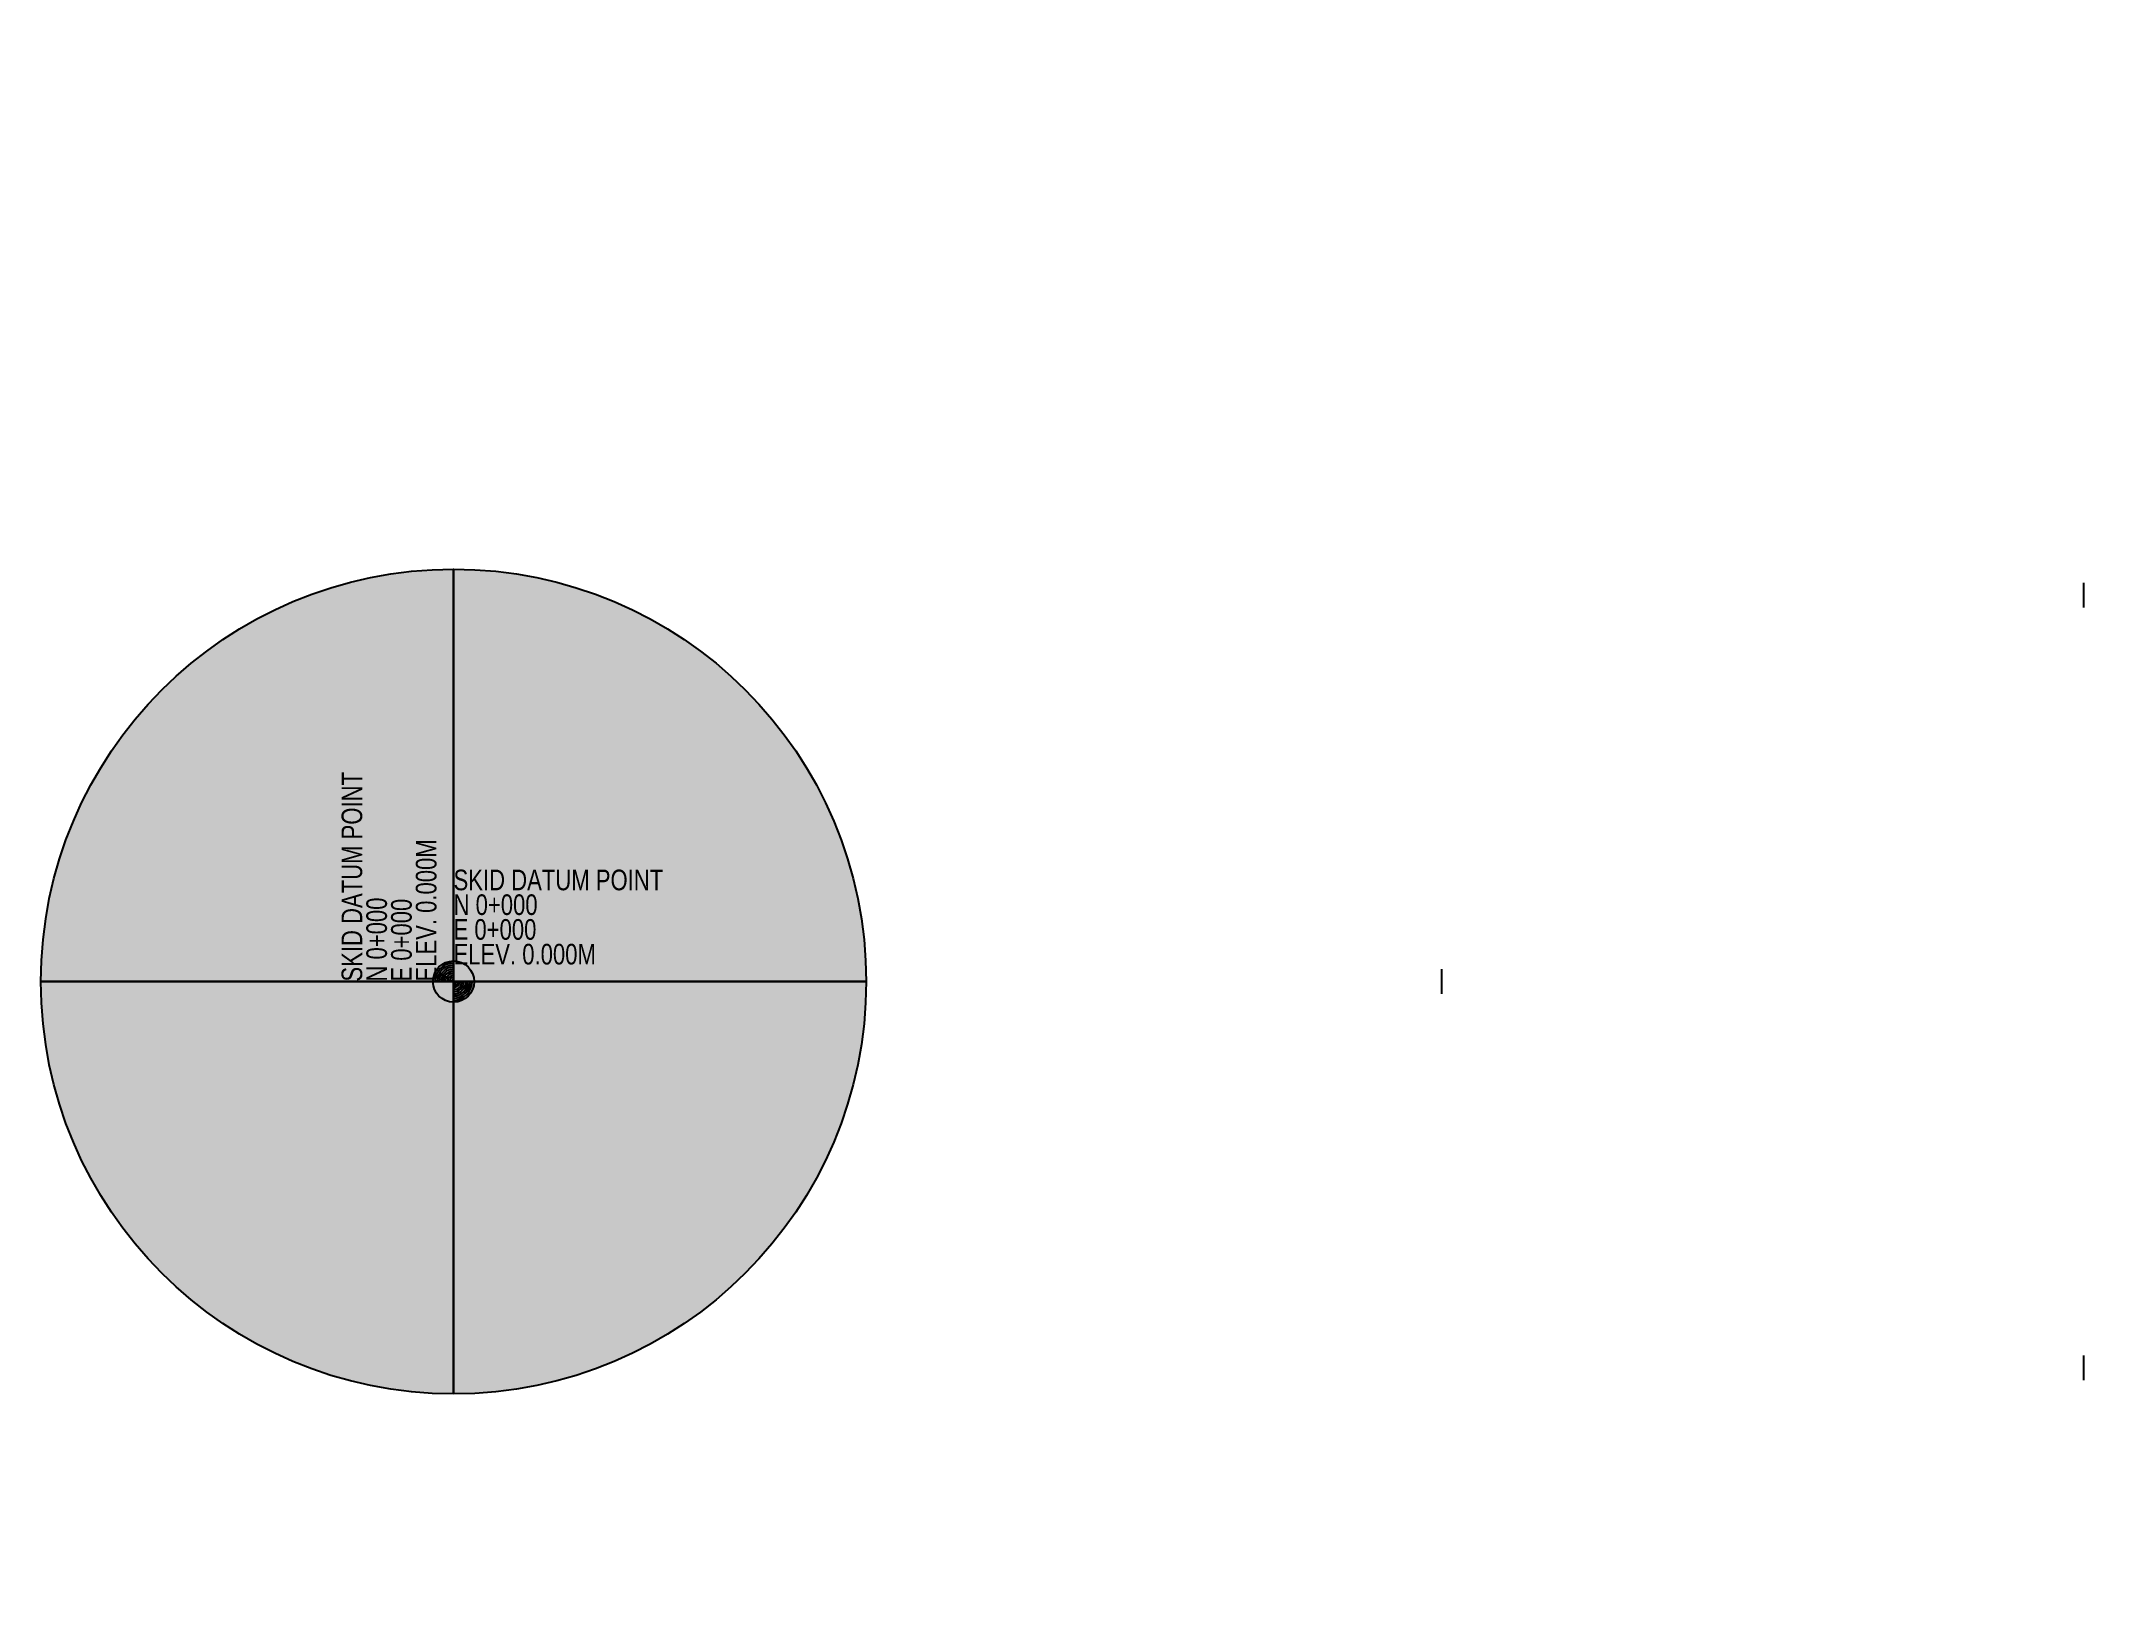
# Model space of a CAD drawing. Extents: x -426 to 7110, y -426 to 2826.
# Drawn here: x -50 to 198.1, y -76.2 to 114 of the extents above; entities that cross this region are included whole.
import ezdxf
from ezdxf.enums import TextEntityAlignment as Align

# ---------------------------------------------------------------- set-up
doc = ezdxf.new("R2010")
doc.units = 0
doc.header["$LTSCALE"] = 10
doc.header["$MEASUREMENT"] = 0
doc.layers.get('Defpoints').update_dxf_attribs({"color": 9})
for name, color, linetype in [('DATUM', 5, 'Continuous'), ('EQ INST-9', 9, 'Continuous'), ('TEXT1', 7, 'Continuous')]:
    doc.layers.add(name, color=color, linetype=linetype)
doc.styles.add('Scovan Standard', font='Franklin%20Gothic%20Medium%20Cond%20Regular.ttf', dxfattribs={"height": 2.5})
doc.styles.get("Standard").update_dxf_attribs({"font": 'Franklin%20Gothic%20Medium%20Cond%20Regular.ttf'})

msp = doc.modelspace()

# ---------------------------------------------------------------- texts
at = {"layer": 'Defpoints', "extrusion": (1, -3.67394e-16, -5.66554e-16), "char_height": 0.508, "attachment_point": 3, "text_direction": (0, 1, 0)}
for insert in [(76.2, 114.06, 147.2), (76.2, 114.06, 2587.2)]:
    msp.add_mtext_dynamic_manual_height_columns('\\A1;UNISTRUT P1000\\P1 5/8" x  1 5/8"\\P12 GAUGE', width=5.2694, gutter_width=1.25, heights=[0], dxfattribs=dict(at, insert=insert))
at = {"layer": 'Defpoints', "extrusion": (-7.50251e-16, -1, 1.83697e-16), "char_height": 0.508, "attachment_point": 3, "text_direction": (0, 0, -1)}
for insert in [(81.25, -76.2, 577.17), (81.25, -76.2, 726.39)]:
    msp.add_mtext_dynamic_manual_height_columns('\\A1;UNISTRUT P1000\\P1 5/8" x  1 5/8"\\P12 GAUGE', width=5.2694, gutter_width=1.25, heights=[0], dxfattribs=dict(at, insert=insert))

# ---------------------------------------------------------------- blocks, each defined once
blk = doc.blocks.new('skid_datum')
h = blk.add_hatch(color=2)
h.dxf.hatch_style = 1
h.paths.add_polyline_path([(50, 0), (0, 0), (0, -50, 0.414214)])
h.paths.add_polyline_path([(0, 50, 0.414214), (-50, 0), (0, 0)])
at = {"extrusion": (-6.12323e-17, 1, 3.7494e-33)}
h = blk.add_hatch(color=2, dxfattribs=at)
h.dxf.hatch_style = 1
h.paths.add_polyline_path([(0, 50), (0, 0), (50, 0, 0.414214)])
h.paths.add_polyline_path([(-50, 0, 0.414214), (0, -50), (0, 0)])
at = {"layer": 'DATUM'}
for p, q in [((0, -50), (0, 50)), ((-50, 0), (50, 0))]:
    blk.add_line(p, q, dxfattribs=at)
at = {"layer": 'DATUM', "extrusion": (0, 1, 6.12323e-17)}
for p, q in [((-50, 0), (50, 0)), ((0, 0, 50), (0, 0, -50))]:
    blk.add_line(p, q, dxfattribs=at)
at = {"layer": 'DATUM'}
blk.add_circle((0, 0), 50, dxfattribs=at)
at = {"layer": 'DATUM', "extrusion": (-6.12323e-17, 1, 3.7494e-33)}
blk.add_circle((0, 0), 50, dxfattribs=at)
at = {"layer": 'TEXT1', "style": 'Scovan Standard', "width": 0.8, "flags": 8}
for tag, p in [('NAME', (0, 12.32)), ('NORTHING', (0, 9.32)), ('EASTING', (0, 6.32))]:
    blk.add_attdef(tag, text='', height=2.5, dxfattribs=at).set_placement(p, align=Align.MIDDLE_LEFT)
blk.add_attdef('ELEVATION', (0, 2.07), '', height=2.5, dxfattribs=at)
blk = doc.blocks.new('g-datum')
for p, q in [((0, 2.5), (0, -2.5)), ((-2.5, 0), (2.5, 0))]:
    blk.add_line(p, q)
blk.add_circle((0, 0), 2.5)
for radius, start, end in [(2.25, 90, 180), (2, 90, 180), (1.75, 90, 180), (1.5, 90, 180), (1.25, 90, 180), (1, 90, 180), (0.75, 90, 180), (0.5, 90, 180), (0.25, 90, 180), (2.25, 270, 0), (2, 270, 0), (1.75, 270, 0), (1.5, 270, 0), (1.25, 270, 0), (1, 270, 0), (0.75, 270, 0), (0.5, 270, 360), (0.25, 270, 360)]:
    blk.add_arc((0, 0), radius, start, end)
blk = doc.blocks.new('G02-1-PRDXXXX-E-MEQP-01-P01-03 (OPTION 9)')
at = {"layer": 'Defpoints'}
blk.add_blockref('g-datum', (0, 0), dxfattribs=at)
blk = doc.blocks.new('M3-CrouseHinds_EDSxx2')
at = {"layer": 'Defpoints', "extrusion": (0, -1, 0)}
for p, q in [((-1.5, 0), (1.5, 0)), ((-1.5, 0), (1.5, 0)), ((0, 0, -1.5), (0, 0, 1.5)), ((-48.33, -77.79), (-45.33, -77.79)), ((-48.33, -77.79), (-45.33, -77.79)), ((-46.83, -77.79, -1.5), (-46.83, -77.79, 1.5)), ((45.33, -77.79), (48.33, -77.79)), ((45.33, -77.79), (48.33, -77.79)), ((46.83, -77.79, -1.5), (46.83, -77.79, 1.5))]:
    blk.add_line(p, q, dxfattribs=at)
for tag, p in [('MANUFACTURER', (87.31, -120.37, 5.56)), ('TYPE', (87.31, -124.92, 5.56))]:
    blk.add_attdef(tag, text='', height=2.5, dxfattribs=at).set_placement(p, align=Align.BOTTOM_RIGHT)
blk = doc.blocks.new('M3-CrouseHinds_CPS152R')
at = {"layer": 'Defpoints', "extrusion": (0, -1, 0)}
for p, q in [((-1.5, 0), (1.5, 0)), ((0, 0, -1.5), (0, 0, 1.5))]:
    blk.add_line(p, q, dxfattribs=at)
for tag, p in [('MANUFACTURER', (44.45, -124.83, 0.51)), ('TYPE', (44.45, -129.38, 0.51))]:
    blk.add_attdef(tag, text='', height=2.5, dxfattribs=at).set_placement(p, align=Align.BOTTOM_RIGHT)
blk = doc.blocks.new('M3-CrouseHinds_GFS1')
at = {"layer": 'Defpoints', "extrusion": (0, -1, 0)}
for p, q in [((-1.5, 0), (1.5, 0)), ((0, 0, -1.5), (0, 0, 1.5))]:
    blk.add_line(p, q, dxfattribs=at)
for tag, p in [('MANUFACTURER', (44.45, -124.83, 0.51)), ('TYPE', (44.45, -129.38, 0.51))]:
    blk.add_attdef(tag, text='', height=2.5, dxfattribs=at).set_placement(p, align=Align.BOTTOM_RIGHT)
blk = doc.blocks.new('M3-CrouseHinds_CPS152R&GFS1')
ref = blk.add_blockref('M3-CrouseHinds_EDSxx2', (0, 0))
ref.add_attrib('MANUFACTURER', 'Crouse-Hinds', dxfattribs={"layer": 'Defpoints', "extrusion": (0, -1, 0), "height": 2.5}).set_placement((87.31, -120.37, 5.56), align=Align.BOTTOM_RIGHT)
ref.add_attrib('TYPE', 'EDS272 3/4" Hub', dxfattribs={"layer": 'Defpoints', "extrusion": (0, -1, 0), "height": 2.5}).set_placement((87.31, -124.92, 5.56), align=Align.BOTTOM_RIGHT)
ref = blk.add_blockref('M3-CrouseHinds_CPS152R', (-46.83, -77.79))
ref.add_attrib('MANUFACTURER', 'Crouse-Hinds', dxfattribs={"layer": 'Defpoints', "extrusion": (0, -1, 0), "height": 2.5}).set_placement((-2.38, -124.83, 78.3), align=Align.BOTTOM_RIGHT)
ref.add_attrib('TYPE', 'CPS152R', dxfattribs={"layer": 'Defpoints', "extrusion": (0, -1, 0), "height": 2.5}).set_placement((-2.38, -129.38, 78.3), align=Align.BOTTOM_RIGHT)
ref = blk.add_blockref('M3-CrouseHinds_GFS1', (46.83, -77.79))
ref.add_attrib('MANUFACTURER', 'Crouse-Hinds', dxfattribs={"layer": 'Defpoints', "extrusion": (0, -1, 0), "height": 2.5}).set_placement((91.28, -124.83, 78.3), align=Align.BOTTOM_RIGHT)
ref.add_attrib('TYPE', 'GFS1', dxfattribs={"layer": 'Defpoints', "extrusion": (0, -1, 0), "height": 2.5}).set_placement((91.28, -129.38, 78.3), align=Align.BOTTOM_RIGHT)
at = {"layer": 'Defpoints', "extrusion": (0, -1, 0)}
for tag, p in [('E-TAG', (0, 0)), ('E-G.DESCRIPTION', (0, -4.25)), ('E-BOM#', (0, -8.51)), ('E-D.DESCRIPTION', (0, -12.76)), ('E-MANUFACTURER', (0, -17.01)), ('E-CATALOG#', (0, -21.26)), ('E-DIMENSIONS', (0, -25.52)), ('E-PANEL#', (0, -29.77)), ('E-CIRCUIT#', (0, -34.02))]:
    blk.add_attdef(tag, text='', height=2.5, dxfattribs=at).set_placement(p, align=Align.TOP_LEFT)

# ---------------------------------------------------------------- block references
at = {"layer": 'DATUM', "rotation": 90}
msp.add_blockref('skid_datum', (0, 0), dxfattribs=at).add_auto_attribs({'NORTHING': 'N 0+000', 'EASTING': 'E 0+000', 'ELEVATION': 'ELEV. 0.000M', 'NAME': 'SKID DATUM POINT'})
msp.add_blockref('skid_datum', (0, 0), dxfattribs=at).add_auto_attribs({'NORTHING': 'N 0+000', 'EASTING': 'E 0+000', 'ELEVATION': 'ELEV. 0.000M', 'NAME': 'SKID DATUM POINT'})
at = {"layer": 'DATUM'}
msp.add_blockref('skid_datum', (0, 0), dxfattribs=at).add_auto_attribs({'NORTHING': 'N 0+000', 'EASTING': 'E 0+000', 'ELEVATION': 'ELEV. 0.000M', 'NAME': 'SKID DATUM POINT'})
msp.add_blockref('skid_datum', (0, 0), dxfattribs=at).add_auto_attribs({'NORTHING': 'N 0+000', 'EASTING': 'E 0+000', 'ELEVATION': 'ELEV. 0.000M', 'NAME': 'SKID DATUM POINT'})
msp.add_blockref('skid_datum', (0, 0), dxfattribs=at).add_auto_attribs({'NORTHING': 'N 0+000', 'EASTING': 'E 0+000', 'ELEVATION': 'ELEV. 0.000M', 'NAME': 'SKID DATUM POINT'})
for name in ['G02-1-PRDXXXX-E-MEQP-01-P01-03 (OPTION 9)', 'g-datum', 'g-datum', 'g-datum', 'g-datum']:
    msp.add_blockref(name, (0, 0), dxfattribs=at)
at = {"layer": 'EQ INST-9'}
ref = msp.add_blockref('M3-CrouseHinds_CPS152R&GFS1', (119.78, 0, 733.69), dxfattribs=dict(at, rotation=90))
ref.add_attrib('E-G.DESCRIPTION', 'RECEPTACLE & GROUND FAULT CIRCUIT INTERRUPTER', dxfattribs={"layer": 'Defpoints', "extrusion": (1, -6.12323e-17, 0), "height": 2.5}).set_placement((0, 729.44, 119.78), align=Align.TOP_LEFT)

msp.set_redraw_order([(e.dxf.handle, doc.entitydb.next_handle()) for e in msp.query("TEXT MTEXT ATTDEF DIMENSION ARC_DIMENSION")])  # texts and dimensions are drawn at this point

doc.saveas('drawing.dxf')
